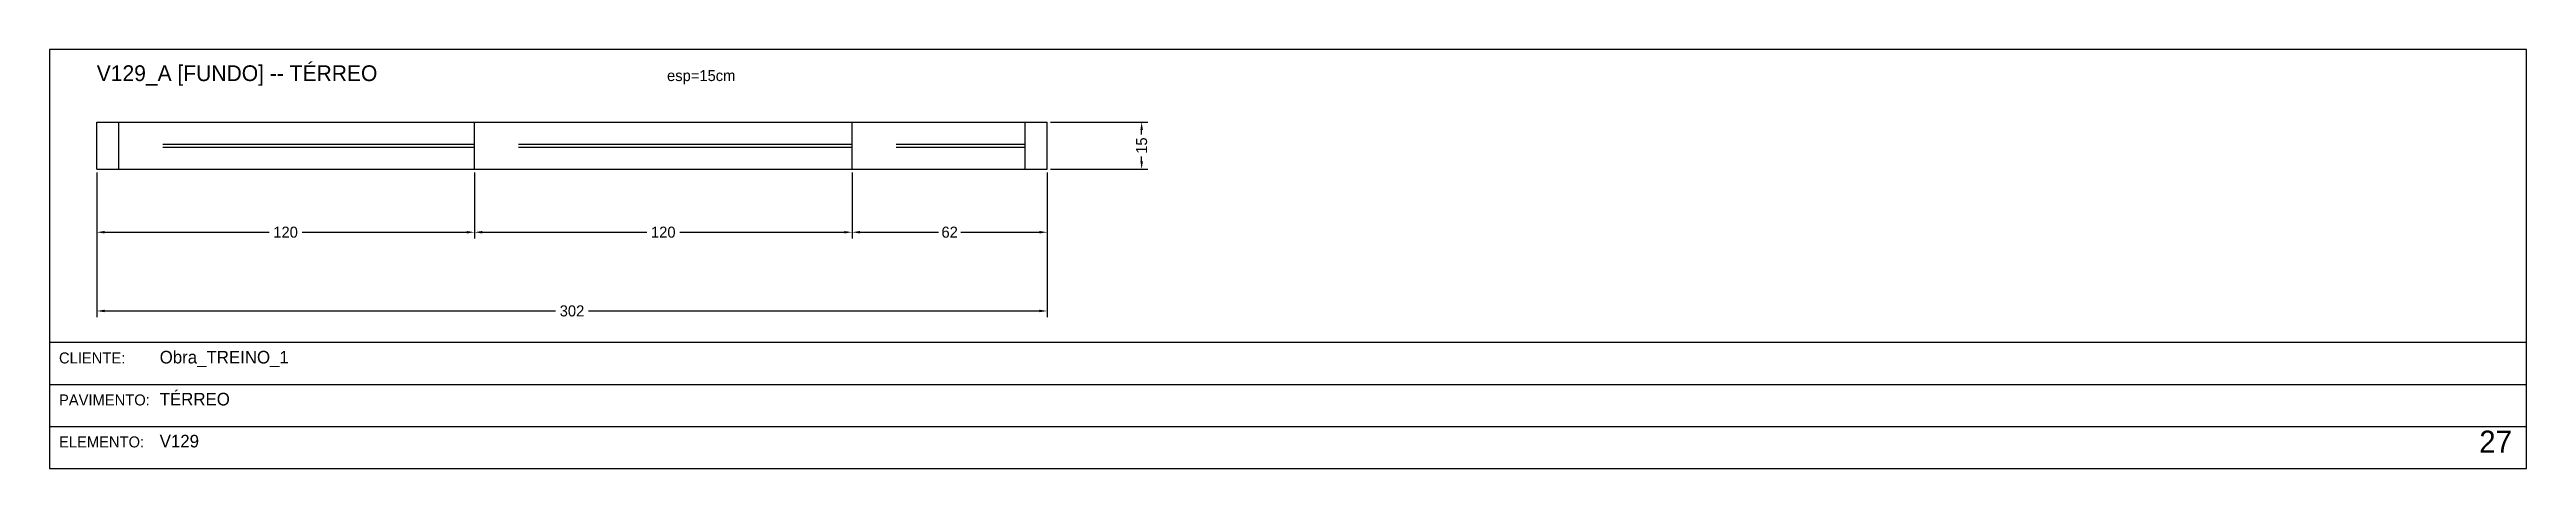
# Model space of a CAD drawing. Header units: metres. Extents: x 0 to 3208, y -1382 to -20.
# Drawn here: x 1614 to 2401, y -1071 to -938 of the extents above; entities that cross this region are included whole.
import ezdxf

# ---------------------------------------------------------------- set-up
doc = ezdxf.new("R2010")
doc.units = ezdxf.units.M
for name, color, linetype in [('BORDA_CELULA', 9, 'Continuous'), ('CARIMBO', 9, 'Continuous'), ('COTA', 241, 'Continuous'), ('NOMENCLATURA', 7, 'Continuous'), ('Painéis', 200, 'Continuous'), ('SARR_2.2x7', 40, 'Continuous')]:
    doc.layers.add(name, color=color, linetype=linetype)
doc.dimstyles.new('COTA', dxfattribs={"dimtxt": 3.5, "dimasz": 2.5, "dimexe": 2, "dimexo": 1, "dimgap": 0.9, "dimtad": 1, "dimdec": 0, "dimrnd": 1, "dimcen": 2.5, "dimclrd": 4, "dimclre": 4, "dimclrt": 4, "dimazin": 3, "dimtfac": 1, "dimtmove": 0, "dimatfit": 3})

msp = doc.modelspace()

# ---------------------------------------------------------------- texts
at = {"layer": 'CARIMBO', "color": 9}
for s, p in [('CLIENTE:', (1617, -1037.67)), ('PAVIMENTO:', (1617, -1051)), ('ELEMENTO:', (1617, -1064.33))]:
    msp.add_text(s, height=3.5, dxfattribs=at).set_placement(p)
at = {"layer": 'CARIMBO', "color": 2}
for s, p in [('Obra_TREINO_1', (1649, -1037.67)), ('TÉRREO', (1649, -1051)), ('V129', (1649, -1064.33))]:
    msp.add_text(s, height=4, dxfattribs=at).set_placement(p)
at = {"layer": 'CARIMBO', "color": 3}
msp.add_text('27', height=7, dxfattribs=at).set_placement((2386, -1066))
at = {"layer": 'COTA'}
msp.add_text('esp=15cm', height=3.5, dxfattribs=at).set_placement((1810.2, -948))
at = {"layer": 'NOMENCLATURA'}
msp.add_text('V129_A [FUNDO] -- TÉRREO', height=5, dxfattribs=at).set_placement((1629, -948))

# ---------------------------------------------------------------- blocks, each defined once
blk = doc.blocks.new('_CLOSEDFILLED')
at = {"color": 0, "linetype": 'BYBLOCK'}
blk.add_solid([(-1, 0.16), (0, 0), (-1, -0.16)], dxfattribs=at)
blk = doc.blocks.new('*D164')
at = {"color": 4}
for p, q in [((1629, -977), (1629, -998)), ((1749, -977), (1749, -998)), ((1631.5, -996), (1683.75, -996)), ((1694.25, -996), (1746.5, -996))]:
    blk.add_line(p, q, dxfattribs=at)
at = {"layer": 'Defpoints'}
for p in [(1629, -976), (1749, -976), (1629, -996)]:
    blk.add_point(p, dxfattribs=at)
at = {"layer": 'COTA', "color": 4, "xscale": 2.5, "yscale": 2.5, "rotation": 180}
blk.add_blockref('_CLOSEDFILLED', (1629, -996), dxfattribs=at)
at = {"layer": 'COTA', "color": 4, "xscale": 2.5, "yscale": 2.5}
blk.add_blockref('_CLOSEDFILLED', (1749, -996), dxfattribs=at)
at = {"layer": 'COTA', "color": 4, "insert": (1689, -996), "char_height": 3.5, "attachment_point": 5}
blk.add_mtext('120', dxfattribs=at)
blk = doc.blocks.new('*D165')
at = {"color": 4}
for p, q in [((1749, -977), (1749, -998)), ((1869, -977), (1869, -998)), ((1751.5, -996), (1803.75, -996)), ((1814.25, -996), (1866.5, -996))]:
    blk.add_line(p, q, dxfattribs=at)
at = {"layer": 'Defpoints'}
for p in [(1749, -976), (1869, -976), (1749, -996)]:
    blk.add_point(p, dxfattribs=at)
at = {"layer": 'COTA', "color": 4, "xscale": 2.5, "yscale": 2.5, "rotation": 180}
blk.add_blockref('_CLOSEDFILLED', (1749, -996), dxfattribs=at)
at = {"layer": 'COTA', "color": 4, "xscale": 2.5, "yscale": 2.5}
blk.add_blockref('_CLOSEDFILLED', (1869, -996), dxfattribs=at)
at = {"layer": 'COTA', "color": 4, "insert": (1809, -996), "char_height": 3.5, "attachment_point": 5}
blk.add_mtext('120', dxfattribs=at)
blk = doc.blocks.new('*D166')
at = {"color": 4}
for p, q in [((1869, -977), (1869, -998)), ((1931, -977), (1931, -998)), ((1871.5, -996), (1896.5, -996)), ((1903.5, -996), (1928.5, -996))]:
    blk.add_line(p, q, dxfattribs=at)
at = {"layer": 'Defpoints'}
for p in [(1869, -976), (1931, -976), (1869, -996)]:
    blk.add_point(p, dxfattribs=at)
at = {"layer": 'COTA', "color": 4, "xscale": 2.5, "yscale": 2.5, "rotation": 180}
blk.add_blockref('_CLOSEDFILLED', (1869, -996), dxfattribs=at)
at = {"layer": 'COTA', "color": 4, "xscale": 2.5, "yscale": 2.5}
blk.add_blockref('_CLOSEDFILLED', (1931, -996), dxfattribs=at)
at = {"layer": 'COTA', "color": 4, "insert": (1900, -996), "char_height": 3.5, "attachment_point": 5}
blk.add_mtext('62', dxfattribs=at)
blk = doc.blocks.new('*D167')
at = {"color": 4}
for p, q in [((1629, -977), (1629, -1023)), ((1931, -977), (1931, -1023)), ((1631.5, -1021), (1774.75, -1021)), ((1785.25, -1021), (1928.5, -1021))]:
    blk.add_line(p, q, dxfattribs=at)
at = {"layer": 'Defpoints'}
for p in [(1629, -976), (1931, -976), (1629, -1021)]:
    blk.add_point(p, dxfattribs=at)
at = {"layer": 'COTA', "color": 4, "xscale": 2.5, "yscale": 2.5, "rotation": 180}
blk.add_blockref('_CLOSEDFILLED', (1629, -1021), dxfattribs=at)
at = {"layer": 'COTA', "color": 4, "xscale": 2.5, "yscale": 2.5}
blk.add_blockref('_CLOSEDFILLED', (1931, -1021), dxfattribs=at)
at = {"layer": 'COTA', "color": 4, "insert": (1780, -1021), "char_height": 3.5, "attachment_point": 5}
blk.add_mtext('302', dxfattribs=at)
blk = doc.blocks.new('*D168')
at = {"color": 4}
for p, q in [((1932, -961), (1963, -961)), ((1961, -965), (1961, -963.5)), ((1961, -973.5), (1961, -972)), ((1932, -976), (1963, -976))]:
    blk.add_line(p, q, dxfattribs=at)
at = {"layer": 'Defpoints'}
for p in [(1931, -961), (1931, -976), (1961, -976)]:
    blk.add_point(p, dxfattribs=at)
at = {"layer": 'COTA', "color": 4, "xscale": 2.5, "yscale": 2.5}
for p, rotation in [((1961, -961), 90), ((1961, -976), 270)]:
    blk.add_blockref('_CLOSEDFILLED', p, dxfattribs=dict(at, rotation=rotation))
at = {"layer": 'COTA', "color": 4, "insert": (1961, -968.5), "char_height": 3.5, "attachment_point": 5, "rotation": 90}
blk.add_mtext('15', dxfattribs=at)

# ---------------------------------------------------------------- dimensions: what is measured, and where the dimension line sits
at = {"layer": 'COTA'}
dim = msp.add_linear_dim(base=(1961, -976), p1=(1931, -976), p2=(1931, -961), angle=90, dimstyle='COTA', dxfattribs=at)
dim.commit()
dim.dimension.update_dxf_attribs({"geometry": '*D168', "text_midpoint": (1961, -968.5)})
for base, p1, p2, picture, middle in [((1629, -996), (1629, -976), (1749, -976), '*D164', (1689, -996)), ((1629, -1021), (1629, -976), (1931, -976), '*D167', (1780, -1021)), ((1749, -996), (1749, -976), (1869, -976), '*D165', (1809, -996)), ((1869, -996), (1869, -976), (1931, -976), '*D166', (1900, -996))]:
    dim = msp.add_linear_dim(base=base, p1=p1, p2=p2, dimstyle='COTA', dxfattribs=at)
    dim.commit()
    dim.dimension.update_dxf_attribs({"geometry": picture, "text_midpoint": middle})

# ---------------------------------------------------------------- linework, layer by layer
at = {"layer": 'BORDA_CELULA'}
for points in [[(1614, -1071), (2401, -1071), (2401, -938), (1614, -938)], [(1614, -1071), (2401, -1071), (2401, -1031), (1614, -1031)]]:
    msp.add_lwpolyline(points, close=True, dxfattribs=at)
at = {"layer": 'CARIMBO'}
for p, q in [((1614, -1044.33), (2401, -1044.33)), ((1614, -1057.67), (2401, -1057.67)), ((1614, -1071), (2401, -1071))]:
    msp.add_line(p, q, dxfattribs=at)
at = {"layer": 'Painéis'}
for points in [[(1629, -976), (1629, -961)], [(1629, -961), (1749, -961)], [(1749, -961), (1869, -961)], [(1749, -976), (1749, -961)], [(1869, -961), (1931, -961)], [(1869, -976), (1869, -961)], [(1931, -976), (1931, -961)], [(1629, -976), (1749, -976)], [(1749, -976), (1869, -976)], [(1869, -976), (1931, -976)]]:
    msp.add_lwpolyline(points, dxfattribs=at)
at = {"layer": 'SARR_2.2x7'}
for points in [[(1636, -976), (1636, -961)], [(1650, -968), (1749, -968)], [(1763, -968), (1869, -968)], [(1883, -968), (1924, -968)], [(1924, -976), (1924, -961)], [(1650, -969), (1749, -969)], [(1763, -969), (1869, -969)], [(1883, -969), (1924, -969)]]:
    msp.add_lwpolyline(points, dxfattribs=at)

msp.set_redraw_order([(e.dxf.handle, doc.entitydb.next_handle()) for e in msp.query("TEXT MTEXT ATTDEF DIMENSION ARC_DIMENSION")])  # texts and dimensions are drawn at this point

doc.saveas('drawing.dxf')
